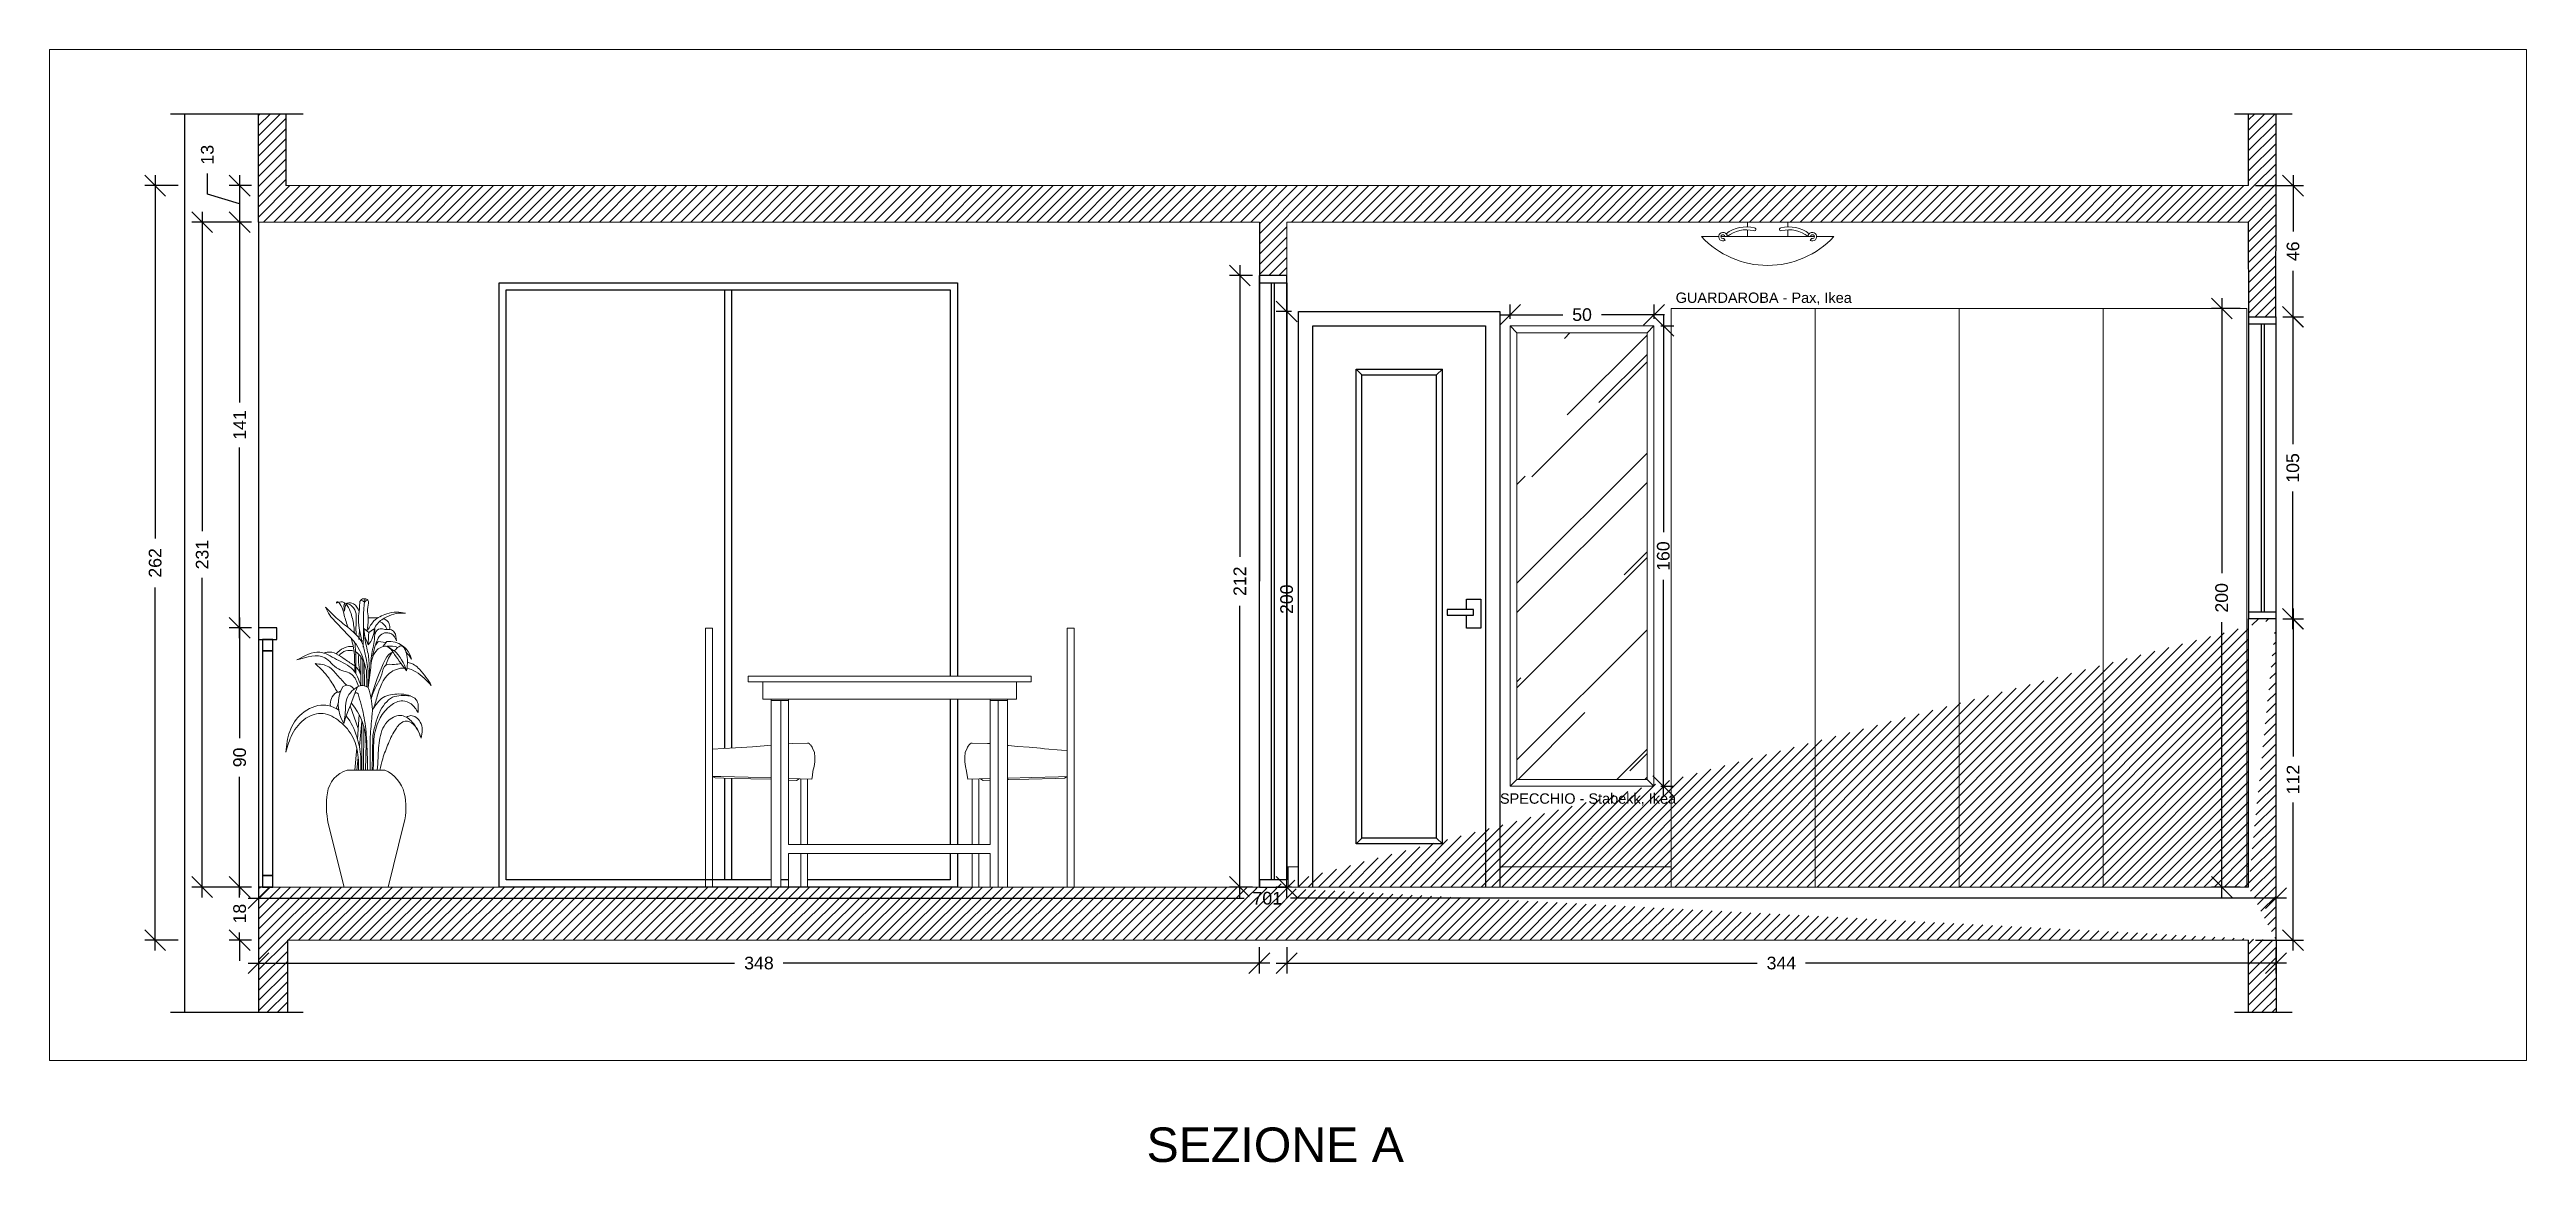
# Paper-space layout 'A' of a CAD drawing. Header units: inches. Extents: x 2 to 433, y 51 to 244.
# The model-space entities are those that its viewports show. They can reach past a viewport. Long polylines and large blocks are cut down to what shows.
import ezdxf

# ---------------------------------------------------------------- set-up
doc = ezdxf.new("R2010")
doc.units = ezdxf.units.IN
doc.header["$MEASUREMENT"] = 0
doc.layers.get('0').update_dxf_attribs({"color": 140})
doc.layers.get('Defpoints').update_dxf_attribs({"color": 6})
for name, color, linetype, lineweight in [('A-ANNO-DIMS', 3, 'Continuous', 18), ('A-ANNO-SYMB', 3, 'Continuous', 18), ('A-DETL-MBND', 140, 'Continuous', 18), ('A-DOOR-FULL', 2, 'Continuous', 25), ('A-FURN', 8, 'Continuous', 18), ('battiscopa e pavimento', 6, 'Continuous', 13)]:
    doc.layers.add(name, color=color, linetype=linetype, lineweight=lineweight)
doc.layers.add('FINESTRE', color=4, linetype='Continuous')
doc.layers.add('G-ANNO-NPLT', color=210, linetype='Continuous', plot=False)
doc.styles.add('ARIAL', font='Arial.ttf')
doc.styles.get("Standard").update_dxf_attribs({"font": 'Arial.ttf'})
doc.dimstyles.new('TICK_36', dxfattribs={"dimtxt": 2.2, "dimasz": 3.6, "dimexe": 1.8, "dimexo": 1.2, "dimgap": 1.8, "dimtad": 0, "dimdec": 0, "dimzin": 0, "dimdsep": 46, "dimtxsty": 'ARIAL', "dimblk": 'OBLIQUE', "dimblk1": 'OBLIQUE', "dimblk2": 'OBLIQUE', "dimcen": 1.8, "dimdle": 1.8, "dimclrd": 256, "dimclrt": 256, "dimadec": 0, "dimazin": 0, "dimtfac": 1, "dimtdec": 0, "dimtmove": 1, "dimatfit": 3, "dimldrblk": 'OPEN90', "dimfxl": 1, "dimtfill": 1, "dimtolj": 1, "dimtzin": 0, "dimarcsym": 0})

psp = doc.layouts.new('A')

# ---------------------------------------------------------------- texts
at = {"layer": 'A-ANNO-DIMS', "char_height": 1.8, "width": 188.7278, "attachment_point": 1}
for s, insert in [('GUARDAROBA - Pax, Ikea', (284.91, 201.9)), ('SPECCHIO - Stabekk, Ikea', (254.39, 114.88))]:
    psp.add_mtext(s, dxfattribs=dict(at, insert=insert))
at = {"layer": 'A-ANNO-DIMS', "insert": (193, 56.83), "char_height": 6, "attachment_point": 1}
psp.add_mtext_dynamic_manual_height_columns('SEZIONE A', width=216.6224, gutter_width=1, heights=[0], dxfattribs=at)

msp = doc.modelspace()

# ---------------------------------------------------------------- blocks, each defined once
blk = doc.blocks.new('_Oblique')
at = {"color": 0, "linetype": 'ByBlock', "lineweight": -2}
blk.add_line((-0.5, -0.5), (0.5, 0.5), dxfattribs=at)
blk = doc.blocks.new('*D138')
at = {"layer": 'A-ANNO-DIMS', "color": 0, "lineweight": -2, "transparency": 16777216}
for p, q in [((24.76, 220.47), (19, 220.47)), ((24.76, 89.36), (19, 89.36))]:
    blk.add_line(p, q, dxfattribs=at)
at = {"layer": 'A-ANNO-DIMS', "lineweight": -2, "transparency": 16777216}
for p, q in [((20.8, 222.27), (20.8, 159.17)), ((20.8, 87.56), (20.8, 150.67))]:
    blk.add_line(p, q, dxfattribs=at)
at = {"layer": 'Defpoints', "color": 0, "transparency": 16777216}
for p in [(25.96, 220.47), (20.8, 89.36), (25.96, 89.36)]:
    blk.add_point(p, dxfattribs=at)
at = {"layer": 'A-ANNO-DIMS', "lineweight": -2, "transparency": 16777216, "xscale": 3.6, "yscale": 3.6, "zscale": 3.6}
for p, rotation in [((20.8, 220.47), 90), ((20.8, 89.36), 270)]:
    blk.add_blockref('_Oblique', p, dxfattribs=dict(at, rotation=rotation))
at = {"layer": 'A-ANNO-DIMS', "transparency": 16777216, "insert": (20.8, 154.92), "char_height": 2.2, "attachment_point": 5, "rotation": 90, "style": 'ARIAL', "bg_fill": 3, "box_fill_scale": 1.25, "bg_fill_color": 256, "bg_fill_true_color": 13158600, "bg_fill_transparency": 0}
blk.add_mtext('\\A1;262', dxfattribs=at)
blk = doc.blocks.new('_Open90')
at = {"color": 0, "linetype": 'ByBlock', "lineweight": -2}
for p, q in [((0, 0), (-1, 0)), ((-0.5, 0.5), (0, 0)), ((0, 0), (-0.5, -0.5))]:
    blk.add_line(p, q, dxfattribs=at)
blk = doc.blocks.new('*D139')
at = {"layer": 'A-ANNO-DIMS', "color": 0, "lineweight": -2, "transparency": 16777216}
for p, q in [((37.55, 143.65), (33.67, 143.65)), ((37.55, 98.61), (33.67, 98.61))]:
    blk.add_line(p, q, dxfattribs=at)
at = {"layer": 'A-ANNO-DIMS', "lineweight": -2, "transparency": 16777216}
for p, q in [((35.47, 145.45), (35.47, 124.49)), ((35.47, 96.81), (35.47, 117.77))]:
    blk.add_line(p, q, dxfattribs=at)
at = {"layer": 'Defpoints', "color": 0, "transparency": 16777216}
for p in [(38.75, 143.65), (35.47, 98.61), (38.75, 98.61)]:
    blk.add_point(p, dxfattribs=at)
at = {"layer": 'A-ANNO-DIMS', "lineweight": -2, "transparency": 16777216, "xscale": 3.6, "yscale": 3.6, "zscale": 3.6}
for p, rotation in [((35.47, 143.65), 90), ((35.47, 98.61), 270)]:
    blk.add_blockref('_Oblique', p, dxfattribs=dict(at, rotation=rotation))
at = {"layer": 'A-ANNO-DIMS', "transparency": 16777216, "insert": (35.47, 121.13), "char_height": 2.2, "attachment_point": 5, "rotation": 90, "style": 'ARIAL', "bg_fill": 3, "box_fill_scale": 1.25, "bg_fill_color": 256, "bg_fill_true_color": 13158600, "bg_fill_transparency": 0}
blk.add_mtext('\\A1;90', dxfattribs=at)
blk = doc.blocks.new('*D140')
at = {"layer": 'A-ANNO-DIMS', "lineweight": -2, "transparency": 16777216}
for p, q in [((29.86, 218.98), (29.86, 222.58)), ((35.47, 222.27), (35.47, 212.31)), ((35.47, 217.29), (29.86, 218.98))]:
    blk.add_line(p, q, dxfattribs=at)
at = {"layer": 'A-ANNO-DIMS', "color": 0, "lineweight": -2, "transparency": 16777216}
for p, q in [((37.55, 220.47), (33.67, 220.47)), ((37.55, 214.11), (33.67, 214.11))]:
    blk.add_line(p, q, dxfattribs=at)
at = {"layer": 'Defpoints', "color": 0, "transparency": 16777216}
for p in [(38.75, 220.47), (35.47, 214.11), (38.75, 214.11)]:
    blk.add_point(p, dxfattribs=at)
at = {"layer": 'A-ANNO-DIMS', "lineweight": -2, "transparency": 16777216, "xscale": 3.6, "yscale": 3.6, "zscale": 3.6}
for p, rotation in [((35.47, 220.47), 90), ((35.47, 214.11), 270)]:
    blk.add_blockref('_Oblique', p, dxfattribs=dict(at, rotation=rotation))
at = {"layer": 'A-ANNO-DIMS', "transparency": 16777216, "insert": (29.86, 225.85), "char_height": 2.2, "attachment_point": 5, "rotation": 90, "style": 'ARIAL', "bg_fill": 3, "box_fill_scale": 1.25, "bg_fill_color": 256, "bg_fill_true_color": 13158600, "bg_fill_transparency": 0}
blk.add_mtext('\\A1;13', dxfattribs=at)
blk = doc.blocks.new('*D141')
at = {"layer": 'A-ANNO-DIMS', "lineweight": -2, "transparency": 16777216}
for p, q in [((35.47, 215.91), (35.47, 182.8)), ((35.47, 141.85), (35.47, 174.97))]:
    blk.add_line(p, q, dxfattribs=at)
at = {"layer": 'A-ANNO-DIMS', "color": 0, "lineweight": -2, "transparency": 16777216}
for p, q in [((37.55, 214.11), (33.67, 214.11)), ((37.55, 143.65), (33.67, 143.65))]:
    blk.add_line(p, q, dxfattribs=at)
at = {"layer": 'Defpoints', "color": 0, "transparency": 16777216}
for p in [(38.75, 214.11), (35.47, 143.65), (38.75, 143.65)]:
    blk.add_point(p, dxfattribs=at)
at = {"layer": 'A-ANNO-DIMS', "lineweight": -2, "transparency": 16777216, "xscale": 3.6, "yscale": 3.6, "zscale": 3.6}
for p, rotation in [((35.47, 214.11), 90), ((35.47, 143.65), 270)]:
    blk.add_blockref('_Oblique', p, dxfattribs=dict(at, rotation=rotation))
at = {"layer": 'A-ANNO-DIMS', "transparency": 16777216, "insert": (35.47, 178.88), "char_height": 2.2, "attachment_point": 5, "rotation": 90, "style": 'ARIAL', "bg_fill": 3, "box_fill_scale": 1.25, "bg_fill_color": 256, "bg_fill_true_color": 13158600, "bg_fill_transparency": 0}
blk.add_mtext('\\A1;141', dxfattribs=at)
blk = doc.blocks.new('*D142')
at = {"layer": 'A-ANNO-DIMS', "lineweight": -2, "transparency": 16777216}
for p, q in [((35.47, 98.61), (35.47, 102.21)), ((35.47, 98.61), (35.47, 97.26)), ((35.47, 89.36), (35.47, 90.72)), ((35.47, 89.36), (35.47, 85.76))]:
    blk.add_line(p, q, dxfattribs=at)
at = {"layer": 'A-ANNO-DIMS', "color": 0, "lineweight": -2, "transparency": 16777216}
for p, q in [((37.55, 98.61), (33.67, 98.61)), ((37.55, 89.36), (33.67, 89.36))]:
    blk.add_line(p, q, dxfattribs=at)
at = {"layer": 'Defpoints', "color": 0, "transparency": 16777216}
for p in [(38.75, 98.61), (35.47, 89.36), (38.75, 89.36)]:
    blk.add_point(p, dxfattribs=at)
at = {"layer": 'A-ANNO-DIMS', "lineweight": -2, "transparency": 16777216, "xscale": 3.6, "yscale": 3.6, "zscale": 3.6}
for p, rotation in [((35.47, 98.61), 270), ((35.47, 89.36), 90)]:
    blk.add_blockref('_Oblique', p, dxfattribs=dict(at, rotation=rotation))
at = {"layer": 'A-ANNO-DIMS', "transparency": 16777216, "insert": (35.47, 93.99), "char_height": 2.2, "attachment_point": 5, "rotation": 90, "style": 'ARIAL', "bg_fill": 3, "box_fill_scale": 1.25, "bg_fill_color": 256, "bg_fill_true_color": 13158600, "bg_fill_transparency": 0}
blk.add_mtext('\\A1;18', dxfattribs=at)
blk = doc.blocks.new('*D143')
at = {"layer": 'A-ANNO-DIMS', "color": 0, "lineweight": -2, "transparency": 16777216}
for p, q in [((38.75, 88.16), (38.75, 83.59)), ((212.59, 88.16), (212.59, 83.59))]:
    blk.add_line(p, q, dxfattribs=at)
at = {"layer": 'A-ANNO-DIMS', "lineweight": -2, "transparency": 16777216}
for p, q in [((36.95, 85.39), (121.45, 85.39)), ((214.39, 85.39), (129.89, 85.39))]:
    blk.add_line(p, q, dxfattribs=at)
at = {"layer": 'Defpoints', "color": 0, "transparency": 16777216}
for p in [(38.75, 89.36), (212.59, 89.36), (38.75, 85.39)]:
    blk.add_point(p, dxfattribs=at)
at = {"layer": 'A-ANNO-DIMS', "lineweight": -2, "transparency": 16777216, "xscale": 3.6, "yscale": 3.6, "zscale": 3.6, "rotation": 180}
blk.add_blockref('_Oblique', (38.75, 85.39), dxfattribs=at)
at = {"layer": 'A-ANNO-DIMS', "lineweight": -2, "transparency": 16777216, "xscale": 3.6, "yscale": 3.6, "zscale": 3.6}
blk.add_blockref('_Oblique', (212.59, 85.39), dxfattribs=at)
at = {"layer": 'A-ANNO-DIMS', "transparency": 16777216, "insert": (125.67, 85.39), "char_height": 2.2, "attachment_point": 5, "style": 'ARIAL', "bg_fill": 3, "box_fill_scale": 1.25, "bg_fill_color": 256, "bg_fill_true_color": 13158600, "bg_fill_transparency": 0}
blk.add_mtext('\\A1;348', dxfattribs=at)
blk = doc.blocks.new('*D144')
at = {"layer": 'A-ANNO-DIMS', "color": 0, "lineweight": -2, "transparency": 16777216}
for p, q in [((217.34, 88.17), (217.34, 83.59)), ((389.19, 88.17), (389.19, 83.59))]:
    blk.add_line(p, q, dxfattribs=at)
at = {"layer": 'A-ANNO-DIMS', "lineweight": -2, "transparency": 16777216}
for p, q in [((215.54, 85.39), (299.05, 85.39)), ((390.99, 85.39), (307.48, 85.39))]:
    blk.add_line(p, q, dxfattribs=at)
at = {"layer": 'Defpoints', "color": 0, "transparency": 16777216}
for p in [(217.34, 89.37), (389.19, 89.37), (389.19, 85.39)]:
    blk.add_point(p, dxfattribs=at)
at = {"layer": 'A-ANNO-DIMS', "lineweight": -2, "transparency": 16777216, "xscale": 3.6, "yscale": 3.6, "zscale": 3.6, "rotation": 180}
blk.add_blockref('_Oblique', (217.34, 85.39), dxfattribs=at)
at = {"layer": 'A-ANNO-DIMS', "lineweight": -2, "transparency": 16777216, "xscale": 3.6, "yscale": 3.6, "zscale": 3.6}
blk.add_blockref('_Oblique', (389.19, 85.39), dxfattribs=at)
at = {"layer": 'A-ANNO-DIMS', "transparency": 16777216, "insert": (303.27, 85.39), "char_height": 2.2, "attachment_point": 5, "style": 'ARIAL', "bg_fill": 3, "box_fill_scale": 1.25, "bg_fill_color": 256, "bg_fill_true_color": 13158600, "bg_fill_transparency": 0}
blk.add_mtext('\\A1;344', dxfattribs=at)
blk = doc.blocks.new('*D145')
at = {"layer": 'A-ANNO-DIMS', "lineweight": -2, "transparency": 16777216}
for p, q in [((28.97, 215.91), (28.97, 160.42)), ((28.97, 96.81), (28.97, 152.31))]:
    blk.add_line(p, q, dxfattribs=at)
at = {"layer": 'A-ANNO-DIMS', "color": 0, "lineweight": -2, "transparency": 16777216}
for p, q in [((37.55, 214.11), (27.17, 214.11)), ((37.55, 98.61), (27.17, 98.61))]:
    blk.add_line(p, q, dxfattribs=at)
at = {"layer": 'Defpoints', "color": 0, "transparency": 16777216}
for p in [(38.75, 214.11), (28.97, 98.61), (38.75, 98.61)]:
    blk.add_point(p, dxfattribs=at)
at = {"layer": 'A-ANNO-DIMS', "lineweight": -2, "transparency": 16777216, "xscale": 3.6, "yscale": 3.6, "zscale": 3.6}
for p, rotation in [((28.97, 214.11), 90), ((28.97, 98.61), 270)]:
    blk.add_blockref('_Oblique', p, dxfattribs=dict(at, rotation=rotation))
at = {"layer": 'A-ANNO-DIMS', "transparency": 16777216, "insert": (28.97, 156.36), "char_height": 2.2, "attachment_point": 5, "rotation": 90, "style": 'ARIAL', "bg_fill": 3, "box_fill_scale": 1.25, "bg_fill_color": 256, "bg_fill_true_color": 13158600, "bg_fill_transparency": 0}
blk.add_mtext('\\A1;231', dxfattribs=at)
blk = doc.blocks.new('*D146')
at = {"layer": 'A-ANNO-SYMB', "lineweight": -2, "transparency": 16777216}
for p, q in [((254.35, 198.05), (265.29, 198.05)), ((282.95, 198.05), (272.01, 198.05))]:
    blk.add_line(p, q, dxfattribs=at)
at = {"layer": 'A-ANNO-SYMB', "color": 0, "lineweight": -2, "transparency": 16777216}
for p, q in [((256.15, 197.31), (256.15, 199.85)), ((281.15, 197.31), (281.15, 199.85))]:
    blk.add_line(p, q, dxfattribs=at)
at = {"layer": 'Defpoints', "color": 0, "transparency": 16777216}
for p in [(281.15, 198.05), (256.15, 196.11), (281.15, 196.11)]:
    blk.add_point(p, dxfattribs=at)
at = {"layer": 'A-ANNO-SYMB', "lineweight": -2, "transparency": 16777216, "xscale": 3.6, "yscale": 3.6, "zscale": 3.6, "rotation": 180}
blk.add_blockref('_Oblique', (256.15, 198.05), dxfattribs=at)
at = {"layer": 'A-ANNO-SYMB', "lineweight": -2, "transparency": 16777216, "xscale": 3.6, "yscale": 3.6, "zscale": 3.6}
blk.add_blockref('_Oblique', (281.15, 198.05), dxfattribs=at)
at = {"layer": 'A-ANNO-SYMB', "transparency": 16777216, "insert": (268.65, 198.05), "char_height": 2.2, "attachment_point": 5, "style": 'ARIAL', "bg_fill": 3, "box_fill_scale": 1.25, "bg_fill_color": 256, "bg_fill_true_color": 13158600, "bg_fill_transparency": 0}
blk.add_mtext('\\A1;50', dxfattribs=at)
blk = doc.blocks.new('*D147')
at = {"layer": 'A-ANNO-SYMB', "color": 0, "lineweight": -2, "transparency": 16777216}
for p, q in [((282.35, 196.11), (284.57, 196.11)), ((282.35, 116.11), (284.57, 116.11))]:
    blk.add_line(p, q, dxfattribs=at)
at = {"layer": 'A-ANNO-SYMB', "lineweight": -2, "transparency": 16777216}
for p, q in [((282.77, 197.91), (282.77, 160.24)), ((282.77, 114.31), (282.77, 151.99))]:
    blk.add_line(p, q, dxfattribs=at)
at = {"layer": 'Defpoints', "color": 0, "transparency": 16777216}
for p in [(281.15, 196.11), (281.15, 116.11), (282.77, 116.11)]:
    blk.add_point(p, dxfattribs=at)
at = {"layer": 'A-ANNO-SYMB', "lineweight": -2, "transparency": 16777216, "xscale": 3.6, "yscale": 3.6, "zscale": 3.6}
for p, rotation in [((282.77, 196.11), 90), ((282.77, 116.11), 270)]:
    blk.add_blockref('_Oblique', p, dxfattribs=dict(at, rotation=rotation))
at = {"layer": 'A-ANNO-SYMB', "transparency": 16777216, "insert": (282.77, 156.11), "char_height": 2.2, "attachment_point": 5, "rotation": 90, "style": 'ARIAL', "bg_fill": 3, "box_fill_scale": 1.25, "bg_fill_color": 256, "bg_fill_true_color": 13158600, "bg_fill_transparency": 0}
blk.add_mtext('\\A1;160', dxfattribs=at)
blk = doc.blocks.new('*D148')
at = {"layer": 'A-ANNO-SYMB', "color": 0, "lineweight": -2, "transparency": 16777216}
for p, q in [((218.19, 198.61), (215.54, 198.61)), ((218.19, 98.61), (215.54, 98.61))]:
    blk.add_line(p, q, dxfattribs=at)
at = {"layer": 'A-ANNO-SYMB', "lineweight": -2, "transparency": 16777216}
for p, q in [((217.34, 200.41), (217.34, 152.88)), ((217.34, 96.81), (217.34, 144.35))]:
    blk.add_line(p, q, dxfattribs=at)
at = {"layer": 'Defpoints', "color": 0, "transparency": 16777216}
for p in [(219.39, 198.61), (217.34, 98.61), (219.39, 98.61)]:
    blk.add_point(p, dxfattribs=at)
at = {"layer": 'A-ANNO-SYMB', "lineweight": -2, "transparency": 16777216, "xscale": 3.6, "yscale": 3.6, "zscale": 3.6}
for p, rotation in [((217.34, 198.61), 90), ((217.34, 98.61), 270)]:
    blk.add_blockref('_Oblique', p, dxfattribs=dict(at, rotation=rotation))
at = {"layer": 'A-ANNO-SYMB', "transparency": 16777216, "insert": (217.34, 148.61), "char_height": 2.2, "attachment_point": 5, "rotation": 90, "style": 'ARIAL', "bg_fill": 3, "box_fill_scale": 1.25, "bg_fill_color": 256, "bg_fill_true_color": 13158600, "bg_fill_transparency": 0}
blk.add_mtext('\\A1;200', dxfattribs=at)
blk = doc.blocks.new('*D149')
at = {"layer": 'A-ANNO-SYMB', "lineweight": -2, "transparency": 16777216}
for p, q in [((392.12, 199.46), (392.12, 175.56)), ((392.12, 143.4), (392.12, 167.31))]:
    blk.add_line(p, q, dxfattribs=at)
at = {"layer": 'A-ANNO-SYMB', "color": 0, "lineweight": -2, "transparency": 16777216}
for p, q in [((390.39, 197.66), (393.92, 197.66)), ((390.39, 145.2), (393.92, 145.2))]:
    blk.add_line(p, q, dxfattribs=at)
at = {"layer": 'Defpoints', "color": 0, "transparency": 16777216}
for p in [(389.19, 197.66), (389.19, 145.2), (392.12, 145.2)]:
    blk.add_point(p, dxfattribs=at)
at = {"layer": 'A-ANNO-SYMB', "lineweight": -2, "transparency": 16777216, "xscale": 3.6, "yscale": 3.6, "zscale": 3.6}
for p, rotation in [((392.12, 197.66), 90), ((392.12, 145.2), 270)]:
    blk.add_blockref('_Oblique', p, dxfattribs=dict(at, rotation=rotation))
at = {"layer": 'A-ANNO-SYMB', "transparency": 16777216, "insert": (392.12, 171.43), "char_height": 2.2, "attachment_point": 5, "rotation": 90, "style": 'ARIAL', "bg_fill": 3, "box_fill_scale": 1.25, "bg_fill_color": 256, "bg_fill_true_color": 13158600, "bg_fill_transparency": 0}
blk.add_mtext('\\A1;105', dxfattribs=at)
blk = doc.blocks.new('*D150')
at = {"layer": 'A-ANNO-SYMB', "color": 0, "lineweight": -2, "transparency": 16777216}
for p, q in [((382.95, 199.11), (377.96, 199.11)), ((382.95, 98.61), (377.96, 98.61))]:
    blk.add_line(p, q, dxfattribs=at)
at = {"layer": 'A-ANNO-SYMB', "lineweight": -2, "transparency": 16777216}
for p, q in [((379.76, 200.91), (379.76, 153.13)), ((379.76, 96.81), (379.76, 144.6))]:
    blk.add_line(p, q, dxfattribs=at)
at = {"layer": 'Defpoints', "color": 0, "transparency": 16777216}
for p in [(384.15, 199.11), (379.76, 98.61), (384.15, 98.61)]:
    blk.add_point(p, dxfattribs=at)
at = {"layer": 'A-ANNO-SYMB', "lineweight": -2, "transparency": 16777216, "xscale": 3.6, "yscale": 3.6, "zscale": 3.6}
for p, rotation in [((379.76, 199.11), 90), ((379.76, 98.61), 270)]:
    blk.add_blockref('_Oblique', p, dxfattribs=dict(at, rotation=rotation))
at = {"layer": 'A-ANNO-SYMB', "transparency": 16777216, "insert": (379.76, 148.86), "char_height": 2.2, "attachment_point": 5, "rotation": 90, "style": 'ARIAL', "bg_fill": 3, "box_fill_scale": 1.25, "bg_fill_color": 256, "bg_fill_true_color": 13158600, "bg_fill_transparency": 0}
blk.add_mtext('\\A1;200', dxfattribs=at)
blk = doc.blocks.new('*D151')
at = {"layer": 'A-ANNO-SYMB', "color": 0, "lineweight": -2, "transparency": 16777216}
for p, q in [((385.64, 220.47), (393.95, 220.47)), ((390.39, 197.66), (393.95, 197.66))]:
    blk.add_line(p, q, dxfattribs=at)
at = {"layer": 'A-ANNO-SYMB', "lineweight": -2, "transparency": 16777216}
for p, q in [((392.15, 222.27), (392.15, 212.49)), ((392.15, 195.86), (392.15, 205.65))]:
    blk.add_line(p, q, dxfattribs=at)
at = {"layer": 'Defpoints', "color": 0, "transparency": 16777216}
for p in [(384.44, 220.47), (389.19, 197.66), (392.15, 197.66)]:
    blk.add_point(p, dxfattribs=at)
at = {"layer": 'A-ANNO-SYMB', "lineweight": -2, "transparency": 16777216, "xscale": 3.6, "yscale": 3.6, "zscale": 3.6}
for p, rotation in [((392.15, 220.47), 90), ((392.15, 197.66), 270)]:
    blk.add_blockref('_Oblique', p, dxfattribs=dict(at, rotation=rotation))
at = {"layer": 'A-ANNO-SYMB', "transparency": 16777216, "insert": (392.15, 209.07), "char_height": 2.2, "attachment_point": 5, "rotation": 90, "style": 'ARIAL', "bg_fill": 3, "box_fill_scale": 1.25, "bg_fill_color": 256, "bg_fill_true_color": 13158600, "bg_fill_transparency": 0}
blk.add_mtext('\\A1;46', dxfattribs=at)
blk = doc.blocks.new('*D152')
at = {"layer": 'A-ANNO-SYMB', "lineweight": -2, "transparency": 16777216}
for p, q in [((392.15, 147), (392.15, 121.27)), ((392.15, 87.57), (392.15, 113.29))]:
    blk.add_line(p, q, dxfattribs=at)
at = {"layer": 'A-ANNO-SYMB', "color": 0, "lineweight": -2, "transparency": 16777216}
for p, q in [((390.39, 145.2), (393.95, 145.2)), ((385.64, 89.37), (393.95, 89.37))]:
    blk.add_line(p, q, dxfattribs=at)
at = {"layer": 'Defpoints', "color": 0, "transparency": 16777216}
for p in [(389.19, 145.2), (384.44, 89.37), (392.15, 89.37)]:
    blk.add_point(p, dxfattribs=at)
at = {"layer": 'A-ANNO-SYMB', "lineweight": -2, "transparency": 16777216, "xscale": 3.6, "yscale": 3.6, "zscale": 3.6}
for p, rotation in [((392.15, 145.2), 90), ((392.15, 89.37), 270)]:
    blk.add_blockref('_Oblique', p, dxfattribs=dict(at, rotation=rotation))
at = {"layer": 'A-ANNO-SYMB', "transparency": 16777216, "insert": (392.15, 117.28), "char_height": 2.2, "attachment_point": 5, "rotation": 90, "style": 'ARIAL', "bg_fill": 3, "box_fill_scale": 1.25, "bg_fill_color": 256, "bg_fill_true_color": 13158600, "bg_fill_transparency": 0}
blk.add_mtext('\\A1;112', dxfattribs=at)
blk = doc.blocks.new('*D153')
at = {"layer": 'A-ANNO-SYMB', "lineweight": -2, "transparency": 16777216}
for p, q in [((209.21, 206.66), (209.21, 155.99)), ((209.21, 96.81), (209.21, 147.49))]:
    blk.add_line(p, q, dxfattribs=at)
at = {"layer": 'A-ANNO-SYMB', "color": 0, "lineweight": -2, "transparency": 16777216}
for p, q in [((211.39, 204.86), (207.41, 204.86)), ((211.39, 98.61), (207.41, 98.61))]:
    blk.add_line(p, q, dxfattribs=at)
at = {"layer": 'Defpoints', "color": 0, "transparency": 16777216}
for p in [(212.59, 204.86), (209.21, 98.61), (212.59, 98.61)]:
    blk.add_point(p, dxfattribs=at)
at = {"layer": 'A-ANNO-SYMB', "lineweight": -2, "transparency": 16777216, "xscale": 3.6, "yscale": 3.6, "zscale": 3.6}
for p, rotation in [((209.21, 204.86), 90), ((209.21, 98.61), 270)]:
    blk.add_blockref('_Oblique', p, dxfattribs=dict(at, rotation=rotation))
at = {"layer": 'A-ANNO-SYMB', "transparency": 16777216, "insert": (209.21, 151.74), "char_height": 2.2, "attachment_point": 5, "rotation": 90, "style": 'ARIAL', "bg_fill": 3, "box_fill_scale": 1.25, "bg_fill_color": 256, "bg_fill_true_color": 13158600, "bg_fill_transparency": 0}
blk.add_mtext('\\A1;212', dxfattribs=at)
blk = doc.blocks.new('*D154')
at = {"layer": 'A-ANNO-DIMS', "lineweight": -2, "transparency": 16777216}
for p, q in [((36.95, 96.65), (209.95, 96.65)), ((390.99, 96.65), (217.99, 96.65))]:
    blk.add_line(p, q, dxfattribs=at)
at = {"layer": 'A-ANNO-DIMS', "color": 0, "lineweight": -2, "transparency": 16777216}
for p, q in [((38.75, 97.41), (38.75, 94.85)), ((389.19, 97.41), (389.19, 94.85))]:
    blk.add_line(p, q, dxfattribs=at)
at = {"layer": 'Defpoints', "color": 0, "transparency": 16777216}
for p in [(38.75, 98.61), (389.19, 98.61), (389.19, 96.65)]:
    blk.add_point(p, dxfattribs=at)
at = {"layer": 'A-ANNO-DIMS', "lineweight": -2, "transparency": 16777216, "xscale": 3.6, "yscale": 3.6, "zscale": 3.6, "rotation": 180}
blk.add_blockref('_Oblique', (38.75, 96.65), dxfattribs=at)
at = {"layer": 'A-ANNO-DIMS', "lineweight": -2, "transparency": 16777216, "xscale": 3.6, "yscale": 3.6, "zscale": 3.6}
blk.add_blockref('_Oblique', (389.19, 96.65), dxfattribs=at)
at = {"layer": 'A-ANNO-DIMS', "transparency": 16777216, "insert": (213.97, 96.65), "char_height": 2.2, "attachment_point": 5, "style": 'ARIAL', "bg_fill": 3, "box_fill_scale": 1.25, "bg_fill_color": 256, "bg_fill_true_color": 13158600, "bg_fill_transparency": 0}
blk.add_mtext('\\A1;701', dxfattribs=at)

# ---------------------------------------------------------------- hatches: boundary and pattern name
h = msp.add_hatch()
h.set_pattern_fill('ANSI31', color=1, scale=20)
h.paths.add_polyline_path([(376.8, 1881.08), (367.31, 1881.08), (367.3, 1856.08), (376.8, 1856.08)])
h = msp.add_hatch()
h.set_pattern_fill('ANSI31', color=1, scale=20)
h.paths.add_polyline_path([(1068.2, 1881.04), (1058.69, 1881.08), (1058.69, 1856.08), (1068.2, 1856.08)])
h = msp.add_hatch()
h.set_pattern_fill('ANSI31', color=1, scale=20)
edge = h.paths.add_edge_path()
edge.add_line((372.23, 1612.36), (718.33, 1612.36))
edge.add_line((372.23, 1612.36), (367.3, 1612.36))
edge.add_line((367.3, 1612.36), (367.3, 1593.86))
edge.add_line((367.3, 1593.87), (1068.2, 1593.87))
edge.add_line((715, 1612.36), (1058.6, 1612.36))
edge.add_line((1068.2, 1593.87), (1068.2, 1705.53))
edge.add_line((1058.6, 1612.36), (1058.69, 1705.53))
edge.add_line((1058.69, 1705.53), (1068.19, 1705.53))
h = msp.add_hatch()
h.set_pattern_fill('ANSI31', color=1, scale=20)
h.paths.add_polyline_path([(377.31, 1593.87), (367.3, 1593.87), (367.3, 1593.86), (367.3, 1568.86), (377.31, 1568.86)])
h = msp.add_hatch()
h.set_pattern_fill('ANSI31', color=1, scale=20)
h.paths.add_polyline_path([(1068.2, 1593.87), (1058.69, 1593.87), (1058.69, 1568.86), (1068.2, 1568.86)])
at = {"layer": 'A-ANNO-DIMS'}
h = msp.add_hatch(dxfattribs=at)
h.set_pattern_fill('ANSI31', color=1, scale=20)
h.paths.add_polyline_path([(1068.19, 1856.08), (715, 1856.08), (367.3, 1856.08), (367.3, 1843.36), (715, 1843.36), (715, 1824.86), (724.5, 1824.86), (724.5, 1843.36), (1058.69, 1843.36), (1058.69, 1824.86), (1058.69, 1810.46), (1068.19, 1810.46), (1068.19, 1824.86)])
h = msp.add_hatch(dxfattribs=at)
h.set_pattern_fill('ANSI31', color=1, scale=20)
edge = h.paths.add_edge_path()
edge.add_line((367.3, 1593.86), (1068.2, 1593.86))
edge.add_line((715, 1593.87), (1068.2, 1593.87))
at = {"layer": 'battiscopa e pavimento'}
h = msp.add_hatch(dxfattribs=at)
h.set_pattern_fill('AR-RROOF', color=256, scale=1.424819, angle=45, style=0)
h.set_pattern_definition([(45, (-744951.09, -295037.378), (30.7085711, 81.889523), [542.855972, -72.380796, 180.95199, -36.190398]), (45, (-744929.85, -294990.547), (-59.625809, 8.444857), [108.571194, -11.942831, 217.142389, -27.142799]), (45, (-744960.046, -295002.83), (115.9248561, 150.2160939), [289.523185, -50.6665574, 144.761593, -36.190398])])
h.paths.add_polyline_path([(804.5, 1804.96), (849.7, 1804.96), (849.7, 1649.76), (804.5, 1649.76)])

# ---------------------------------------------------------------- linework, layer by layer
for p, q in [((367.31, 1843.36), (367.31, 1881.08)), ((376.8, 1881.08), (376.8, 1856.08)), ((1058.69, 1856.08), (1058.69, 1881.08)), ((1068.2, 1856.04), (1068.2, 1881.04)), ((1068.19, 1810.46), (1068.2, 1856.08)), ((715, 1843.36), (715, 1824.86)), ((1058.7, 1810.46), (1058.69, 1843.36)), ((1058.6, 1612.36), (1058.69, 1705.53)), ((1068.2, 1593.87), (1068.2, 1705.53)), ((372.23, 1612.36), (367.3, 1612.36)), ((367.31, 1612.36), (367.31, 1568.86)), ((377.31, 1593.86), (377.31, 1568.86)), ((1058.69, 1568.86), (1058.69, 1593.86)), ((1068.2, 1593.87), (1068.2, 1568.86))]:
    msp.add_line(p, q)
at = {"color": 120}
msp.add_line((367.31, 1843.36), (367.31, 1612.36), dxfattribs=at)
msp.add_lwpolyline([(341.73, 1568.86), (341.73, 1881.08)], dxfattribs=at)
at = {"layer": 'A-DETL-MBND'}
for p, q in [((376.8, 1856.08), (715, 1856.08)), ((1058.69, 1856.08), (715, 1856.08)), ((367.3, 1843.36), (715, 1843.36)), ((1058.69, 1843.36), (724.5, 1843.36)), ((724.5, 1824.86), (724.5, 1843.36)), ((715, 1612.36), (1058.6, 1612.36)), ((377.31, 1593.87), (1058.69, 1593.87))]:
    msp.add_line(p, q, dxfattribs=at)
msp.add_lwpolyline([(372.23, 1612.36), (718.33, 1612.36)], dxfattribs=at)
at = {"layer": 'A-DOOR-FULL'}
for p, q in [((733.59, 1612.36), (733.59, 1807.36)), ((733.59, 1807.36), (793.59, 1807.36)), ((793.59, 1807.36), (793.59, 1612.36)), ((750.59, 1790.36), (748.59, 1792.36)), ((748.59, 1627.36), (748.59, 1792.36)), ((748.59, 1792.36), (778.59, 1792.36)), ((750.59, 1629.36), (750.59, 1790.36)), ((750.59, 1790.36), (776.59, 1790.36)), ((776.59, 1790.36), (778.59, 1792.36)), ((776.59, 1629.36), (776.59, 1790.36)), ((778.59, 1627.36), (778.59, 1792.36)), ((750.59, 1629.36), (748.59, 1627.36)), ((778.59, 1627.36), (748.59, 1627.36)), ((776.59, 1629.36), (750.59, 1629.36)), ((776.59, 1629.36), (778.59, 1627.36))]:
    msp.add_line(p, q, dxfattribs=at)
for points in [[(728.59, 1612.36), (728.59, 1812.36), (798.59, 1812.36)], [(798.59, 1812.36), (798.59, 1612.36)], [(786.94, 1708.79), (786.94, 1712.36), (791.94, 1712.36), (791.94, 1702.36), (786.94, 1702.36), (786.94, 1706.79)]]:
    msp.add_lwpolyline(points, dxfattribs=at)
for points in [[(780.25, 1706.79), (789.45, 1706.79), (789.45, 1708.79), (780.25, 1708.79)], [(373.66, 1702.43), (367.3, 1702.43), (367.3, 1698.43), (373.66, 1698.43)], [(372.23, 1698.43), (368.74, 1698.43), (368.74, 1694.43), (372.23, 1694.43)], [(372.23, 1694.43), (368.74, 1694.43), (368.74, 1616.36), (372.23, 1616.36)], [(372.23, 1616.36), (368.74, 1616.36), (368.74, 1612.36), (372.23, 1612.36)]]:
    msp.add_lwpolyline(points, close=True, dxfattribs=at)
at = {"layer": 'A-FURN'}
for p, q in [((884.6, 1841.73), (884.6, 1843.36)), ((898.6, 1843.36), (884.6, 1843.36)), ((898.6, 1841.73), (898.6, 1843.36)), ((874.57, 1838.36), (868.6, 1838.36)), ((907.82, 1838.36), (875.37, 1838.36)), ((884.6, 1838.36), (884.6, 1840.73)), ((898.6, 1838.36), (898.6, 1840.73)), ((914.6, 1838.36), (908.62, 1838.36)), ((804.5, 1804.96), (802.1, 1807.36)), ((849.7, 1804.96), (852.1, 1807.36)), ((908.11, 1813.36), (908.11, 1612.36)), ((958.11, 1813.36), (958.11, 1612.36)), ((1008.11, 1813.36), (1008.11, 1612.36)), ((402.42, 1701.53), (402.19, 1698.39)), ((403.9, 1702.16), (404.26, 1699.45)), ((403.9, 1702.16), (405.66, 1700.79)), ((404.26, 1699.45), (405.43, 1696.47)), ((407.27, 1701.94), (405.66, 1700.79)), ((407.27, 1701.94), (407.7, 1702.16)), ((408.82, 1697.71), (408.08, 1696.55)), ((411.55, 1697.35), (408.82, 1697.71)), ((410.65, 1696.04), (411.84, 1697.71)), ((522.62, 1612.36), (522.62, 1702.36, 100)), ((522.62, 1702.36, 100), (524.98, 1702.36, 100)), ((524.98, 1702.36, 100), (524.98, 1612.36)), ((648.25, 1702.36), (648.25, 1612.36)), ((650.61, 1702.36), (648.25, 1702.36)), ((650.61, 1612.36), (650.61, 1702.36)), ((401.15, 1693.07), (400.64, 1693.13)), ((400.64, 1693.13), (400.74, 1687.1)), ((401.15, 1686.44), (401.15, 1693.07)), ((402.84, 1692.25), (402.84, 1682.3)), ((403.5, 1692.04), (403.5, 1682.39)), ((404.02, 1690.37), (404.09, 1682.32)), ((404.8, 1687.56), (404.89, 1682.02)), ((405.39, 1681.69), (405.39, 1687.5)), ((405.84, 1687.68), (405.84, 1685.24)), ((401.97, 1667.44), (399.09, 1675.28)), ((401.73, 1663.71), (402.27, 1672.3)), ((403.18, 1669.84), (402.33, 1661.33)), ((403.15, 1652.96), (403.15, 1669.96)), ((624.25, 1677.22), (627.53, 1677.22)), ((627.53, 1677.22), (627.53, 1677.59)), ((403.84, 1668.2), (403.76, 1652.96)), ((404.43, 1652.96), (404.64, 1662.44)), ((406.98, 1665.03), (406.77, 1652.96)), ((411.22, 1652.96), (398.11, 1652.96)), ((401.41, 1660.68), (400.76, 1652.96)), ((401.93, 1657.42), (401.48, 1652.96)), ((804.5, 1649.76), (802.1, 1647.36)), ((849.7, 1649.76), (852.1, 1647.36)), ((391.53, 1634.4), (397.03, 1612.36)), ((412.32, 1612.36), (417.83, 1634.4)), ((555.66, 1624.01, -100), (555.66, 1612.36, -100)), ((558.02, 1612.36, -100), (558.02, 1624.01, -100)), ((615.21, 1612.36), (615.21, 1624.01)), ((617.57, 1624.01), (617.57, 1612.36))]:
    msp.add_line(p, q, dxfattribs=at)
at = {"layer": 'A-FURN', "lineweight": 0}
for p, q in [((538.66, 1685.64), (537.39, 1685.64)), ((537.39, 1685.64), (537.39, 1683.62)), ((538.66, 1683.62), (537.39, 1683.62)), ((537.39, 1683.62), (538.66, 1683.62)), ((538.66, 1685.64), (542.5, 1685.64)), ((542.5, 1683.62), (538.66, 1683.62)), ((542.5, 1683.62), (538.66, 1683.62)), ((538.66, 1683.62), (542.5, 1683.62)), ((542.5, 1685.64), (548.53, 1685.64)), ((548.53, 1683.62), (542.5, 1683.62)), ((542.5, 1677.59), (542.5, 1683.62)), ((548.53, 1683.62), (542.5, 1683.62)), ((546.51, 1685.64), (554.37, 1685.64)), ((554.37, 1683.62), (546.51, 1683.62)), ((554.37, 1683.62), (546.51, 1683.62)), ((554.37, 1685.64), (563.87, 1685.64)), ((563.87, 1683.62), (554.37, 1683.62)), ((563.87, 1685.64), (574.64, 1685.64)), ((574.64, 1683.62), (563.87, 1683.62)), ((574.64, 1685.64), (586.15, 1685.64)), ((586.15, 1683.62), (574.64, 1683.62)), ((586.15, 1685.64), (593.09, 1685.64)), ((593.09, 1683.62), (586.15, 1683.62)), ((593.09, 1683.62), (586.15, 1683.62)), ((593.09, 1685.64), (604.79, 1685.64)), ((604.79, 1683.62), (593.09, 1683.62)), ((604.79, 1685.64), (615.38, 1685.64)), ((615.38, 1683.62), (604.79, 1683.62)), ((615.38, 1685.64), (624.89, 1685.64)), ((624.89, 1683.62), (615.38, 1683.62)), ((624.43, 1685.64), (630.46, 1685.64)), ((630.46, 1683.62), (624.43, 1683.62)), ((624.89, 1685.64), (632.74, 1685.64)), ((632.74, 1683.62), (624.89, 1683.62)), ((630.46, 1685.64), (634.29, 1685.64)), ((634.29, 1683.62), (630.46, 1683.62)), ((630.64, 1677.59), (630.64, 1683.62)), ((630.64, 1683.62), (630.64, 1677.59)), ((634.29, 1685.64), (635.76, 1685.64)), ((635.76, 1683.62), (634.29, 1683.62)), ((635.76, 1685.64), (635.76, 1683.62)), ((542.5, 1677.59), (543.6, 1677.59)), ((542.5, 1677.59), (630.64, 1677.59)), ((545.43, 1677.59), (545.43, 1677.22)), ((545.43, 1627.12), (545.43, 1677.22)), ((545.43, 1677.22), (548.71, 1677.22)), ((551.46, 1677.22), (548.71, 1677.22)), ((548.71, 1677.22), (548.71, 1627.12)), ((551.46, 1677.22), (551.46, 1677.59)), ((551.46, 1627.12), (551.46, 1677.22)), ((621.51, 1677.22), (621.51, 1677.59)), ((621.51, 1677.59), (621.51, 1677.22)), ((621.51, 1627.12), (621.51, 1677.22)), ((621.51, 1677.22), (624.25, 1677.22)), ((624.25, 1677.22), (624.25, 1627.12)), ((627.53, 1627.12), (627.53, 1677.22)), ((545.43, 1627.12), (545.43, 1624.01)), ((548.71, 1627.12), (548.71, 1624.01)), ((624.25, 1624.01), (624.25, 1627.12)), ((627.53, 1612.36), (627.53, 1627.12)), ((545.43, 1624.01), (545.43, 1612.36)), ((548.71, 1624.01), (548.71, 1612.36)), ((551.46, 1612.36), (551.46, 1624.01)), ((621.51, 1612.36), (621.51, 1624.01)), ((624.25, 1612.36), (624.25, 1624.01)), ((624.93, 1612.36), (624.93, 1612.36)), ((624.93, 1612.36), (624.93, 1612.36))]:
    msp.add_line(p, q, dxfattribs=at)
at = {"layer": 'A-FURN'}
for points in [[(802.1, 1647.36), (802.1, 1807.36), (852.1, 1807.36), (852.1, 1647.36)], [(1058.11, 1612.36), (1058.11, 1813.36), (858.11, 1813.36), (858.11, 1612.36)], [(804.5, 1649.76), (804.5, 1804.96), (849.7, 1804.96), (849.7, 1649.76)]]:
    msp.add_lwpolyline(points, close=True, dxfattribs=at)
at = {"layer": 'A-FURN', "lineweight": 0}
for points in [[(545.43, 1661.64), (544.26, 1661.56), (540.28, 1661.19), (538.95, 1661.06), (533, 1660.69), (524.95, 1660.28)], [(551.46, 1650.03), (559.5, 1649.83), (559.71, 1651.11), (559.93, 1652.56), (560.34, 1654.2), (560.56, 1655.84), (560.6, 1657.49), (560.46, 1659.14), (559.76, 1660.62), (559.59, 1660.98), (559.42, 1661.36), (559.06, 1661.73), (558.88, 1661.92), (558.71, 1662.11), (558.35, 1662.3), (557.97, 1662.31), (552.7, 1662.29), (551.46, 1662.17)], [(621.51, 1650.02), (613.73, 1649.83), (613.52, 1651.11), (613.3, 1652.56), (612.9, 1654.2), (612.67, 1655.84), (612.63, 1657.49), (612.77, 1659.14), (613.47, 1660.62), (613.64, 1660.98), (613.82, 1661.36), (614.17, 1661.73), (614.35, 1661.92), (614.53, 1662.11), (614.89, 1662.3), (615.26, 1662.31), (620.53, 1662.29), (621.51, 1662.19)], [(627.53, 1661.58), (627.8, 1661.56)], [(627.8, 1661.56), (630.94, 1661.24), (635.01, 1660.95), (638.98, 1660.58), (640.31, 1660.43), (646.24, 1659.86), (648.25, 1659.72)], [(555.12, 1649.94), (554.19, 1649.41), (554.19, 1649.41), (551.46, 1649.49)], [(618.12, 1649.94), (619.04, 1649.41), (619.04, 1649.41), (621.51, 1649.48)], [(627.8, 1650.18), (627.53, 1650.17)], [(627.53, 1649.66), (627.79, 1649.67)], [(621.51, 1627.12), (590.9, 1627.12), (583.42, 1627.12), (583.42, 1627.12), (551.46, 1627.12)], [(551.46, 1624.01), (590.9, 1624.01), (621.51, 1624.01)]]:
    msp.add_lwpolyline(points, dxfattribs=at)
for points in [[(545.43, 1649.84, 50.66), (538.3, 1649.95, 142.17), (528.9, 1650.21, 242.17), (525.89, 1650.29, 274.14), (525.89, 1650.29, 274.14), (524.96, 1650.82, 274.14), (527.97, 1650.74, 242.17), (537.37, 1650.48, 142.17), (545.43, 1650.35, 46.75)], [(627.8, 1649.67, 0), (634.92, 1649.84, 0), (644.32, 1650.1, 100), (647.33, 1650.18, 131.97), (647.33, 1650.18, 131.97), (648.25, 1650.71, 131.97), (645.25, 1650.63, 100), (635.85, 1650.37, 0), (627.8, 1650.18, 0)]]:
    msp.add_polyline3d(points, dxfattribs=at)
at = {"layer": 'A-FURN'}
for points in [[(555.66, 1649.93, 0), (555.66, 1627.12, -100)], [(558.02, 1627.12, -100), (558.02, 1649.87, 0)], [(615.21, 1627.12, 0), (615.21, 1649.87, 0)], [(617.57, 1649.93, 0), (617.57, 1627.12, 0)]]:
    msp.add_polyline3d(points, dxfattribs=at)
for centre, radius, start, end in [((884.25, 1829.84), 11.9, 76.7103, 126.60279), ((898.94, 1829.84), 11.9, 53.39721, 103.2897), ((891.6, 1859.81), 31.45, 223.00287, 316.99713), ((876.07, 1838.36), 1.5, 0, 300.80933), ((876.07, 1838.36), 0.7, 0, 300.80933), ((899.07, 1851.2), 26.34, 210.7004, 212.44081), ((884.26, 1830.17), 10.58, 76.32205, 129.24178), ((886.99, 1840.91), 0.514, 243.4206, 90), ((896.2, 1840.91), 0.514, 90, 296.5794), ((898.93, 1830.17), 10.58, 50.75822, 103.67795), ((907.12, 1838.36), 1.5, 239.19067, 180), ((884.12, 1851.2), 26.34, 327.55919, 329.2996), ((907.12, 1838.36), 0.7, 239.19067, 180)]:
    msp.add_arc(centre, radius, start, end, dxfattribs=at)
for centre, major_axis, start_param, end_param in [((402.36, 1709.82), (1.61, 1.61), 6.203441, 6.871665), ((405.82, 1709.82), (-1.61, 1.61), -0.5562, 0.079744), ((407.47, 1700.29), (3.37, 3.37), 5.827291, 6.659456), ((399.51, 1689.51), (-4.56, 4.56), -0.893841, 0.149309), ((399.02, 1701.96), (-5.97, 5.97), 3.219003, 3.926415), ((453.88, 1696.12), (34.26, 34.26), 2.259666, 2.349042), ((412.54, 1689.63), (5.74, 5.74), 5.737421, 7.155208), ((412.98, 1687.72), (-5.92, 5.92), -1.113102, -0.660054), ((398.96, 1690.04), (-3.22, 3.22), -1.122909, 0.135767), ((397.67, 1688.8), (4.44, 4.44), 5.878581, 6.499046), ((420.05, 1691.37), (12.74, 12.74), 2.249468, 2.658306), ((473.22, 1661.2), (48.7, 48.7), 1.89947, 2.11384), ((416.44, 1689.15), (3.95, 3.95), 1.255291, 1.905952), ((423.57, 1686.3), (-8.79, 8.79), 0.104974, 0.527328), ((403.25, 1683.01), (11.37, 11.37), 5.780863, 6.298446), ((412.98, 1687.72), (5.92, 5.92), 5.974085, 6.33973), ((397.03, 1676), (3.4, 3.4), 1.377404, 2.527825), ((394.42, 1682.28), (1.62, 1.62), 3.891129, 4.620321), ((407.56, 1675.84), (-8.89, 8.89), 0.285566, 1.343092), ((398.13, 1679.94), (-1.78, 1.78), 4.386146, 6.193449), ((628.07, 1589.09), (173, 173), 1.967249, 2.02267), ((404.96, 1675.22), (-5.24, 5.24), -0.121006, 0.768147), ((404.96, 1675.22), (-5.24, 5.24), -0.327975, -0.121006), ((401.29, 1679.28), (-0.433, 0.433), 4.194003, 6.428598), ((403.41, 1679.25), (-2.22, 2.22), -1.467778, -0.201839), ((376.86, 1672.02), (21.3, 21.3), 5.563706, 5.824618), ((366.66, 1684.85), (-20.92, 20.92), 3.569014, 3.634845), ((366.7, 1675.5), (21.81, 21.81), 5.291657, 5.492784), ((383.21, 1662.4), (-15.15, 15.15), 3.928695, 4.634124), ((400.63, 1643.85), (-6.68, 6.68), -0.516143, 0.655855), ((406.43, 1642.11), (8.39, 8.39), 5.74452, 6.652576), ((420.81, 1640.49), (21.15, 21.15), 2.202348, 2.561011), ((396.98, 1639.91), (-15.24, 15.24), 3.668913, 4.165838)]:
    msp.add_ellipse(centre, major_axis=major_axis, ratio=1, start_param=start_param, end_param=end_param, dxfattribs=at)
for points, knots in [([(403.21, 1697.33), (403.2, 1697.52), (403.09, 1699.2), (402.09, 1702.16), (401.87, 1706.23), (402.56, 1709.28), (402.27, 1712.13), (403.67, 1712.62), (404.23, 1712.56)], [5.22075, 5.22075, 5.22075, 5.22075, 10.816654, 54.707883, 96.555703, 127.145243, 151.049218, 166.979064, 166.979064, 166.979064, 166.979064]), ([(403.6, 1695.7), (403.63, 1696.37), (403.72, 1698.56), (403.8, 1702.06), (403.79, 1706.28), (403.83, 1708.45), (404.02, 1710.71), (404.23, 1712.56)], [0, 0, 0, 0, 19.816155, 64.427364, 105.427852, 135.252003, 147.740449, 147.740449, 147.740449, 147.740449]), ([(404.23, 1712.56), (404.65, 1712.43), (405.92, 1712.03), (404.92, 1709.23), (405.56, 1706.24), (405.39, 1703.33), (404.98, 1701.63), (404.9, 1701.3)], [0, 0, 0, 0, 34.684108, 105.494277, 196.765302, 322.37183, 351.918404, 351.918404, 351.918404, 351.918404]), ([(390.61, 1709.62), (391.02, 1708.64), (391.77, 1706.82), (394.56, 1704.07), (397.57, 1700.73), (402.61, 1695.8), (403.93, 1690.83), (404.8, 1687.56)], [0, 0, 0, 0, 92.573214, 172.047738, 341.39342, 493.117512, 783.811165, 783.811165, 783.811165, 783.811165]), ([(405.39, 1687.5), (405.07, 1689.43), (404.52, 1692.73), (403.37, 1698.22), (399.08, 1702.12), (394.44, 1705.62), (391.82, 1708.36), (390.61, 1709.62)], [0, 0, 0, 0, 173.611636, 297.319719, 482.826727, 661.823934, 815.832375, 815.832375, 815.832375, 815.832375]), ([(398.35, 1702.6), (398.32, 1702.7), (397.79, 1704.32), (396.9, 1707.01), (396.55, 1709.53), (394.71, 1712.01), (394.41, 1711.16), (394.34, 1710.97)], [95.780412, 95.780412, 95.780412, 95.780412, 98.739212, 144.427722, 174.093191, 192.080964, 197.179984, 197.179984, 197.179984, 197.179984]), ([(394.34, 1710.97), (395.07, 1711.27), (396.17, 1711.73), (397.13, 1711.17), (397.42, 1710.93)], [0, 0, 0, 0, 21.302582, 32.237539, 32.237539, 32.237539, 32.237539]), ([(397.11, 1708.48), (396.96, 1709.51), (396.63, 1711.64), (400.3, 1710.03), (401.52, 1707.08), (401.09, 1703.54), (401.16, 1701.15), (401.21, 1700.07)], [0, 0, 0, 0, 23.231014, 47.89678, 79.502475, 117.702999, 149.80669, 149.80669, 149.80669, 149.80669]), ([(397.16, 1708.2), (397.3, 1709.4), (397.52, 1711.45), (401.04, 1710.92), (401.78, 1709.17), (402.24, 1708.09)], [0, 0, 0, 0, 87.53525, 149.028664, 246.783102, 246.783102, 246.783102, 246.783102]), ([(397.76, 1710.6), (397.88, 1710.48), (398.71, 1709.48), (399.65, 1706.95), (400.39, 1703.67), (400.57, 1701.4), (400.61, 1700.65)], [36.622956, 36.622956, 36.622956, 36.622956, 41.302582, 72.258034, 117.097748, 139.158066, 139.158066, 139.158066, 139.158066]), ([(405.27, 1701.63), (405.9, 1702.77), (407.36, 1705.43), (411.3, 1707.29), (415.14, 1708.12), (417.33, 1707.74), (418.38, 1707.56)], [0, 0, 0, 0, 112.827124, 262.716684, 363.930122, 456.891404, 456.891404, 456.891404, 456.891404]), ([(405.43, 1705.89), (406.38, 1705.89), (407.48, 1705.89), (408.58, 1705.89), (408.74, 1705.89)], [0, 0, 0, 0, 27.8, 32.453759, 32.453759, 32.453759, 32.453759]), ([(418.38, 1707.56), (417.27, 1707.58), (415.02, 1707.61), (411.67, 1706.27), (408.79, 1704.52), (407.81, 1702.63), (407.46, 1701.96)], [0, 0, 0, 0, 97.318446, 195.999752, 316.251488, 382.055515, 382.055515, 382.055515, 382.055515]), ([(410.7, 1705.62), (410.76, 1705.6), (411.63, 1705.28), (413.06, 1704.12), (412.9, 1702.54), (412.83, 1701.83)], [51.768965, 51.768965, 51.768965, 51.768965, 53.823067, 78.173837, 98.198821, 98.198821, 98.198821, 98.198821]), ([(400.64, 1693.13), (400.54, 1693.88), (400.28, 1695.81), (399.84, 1697.66), (399.53, 1698.78)], [0, 0, 0, 0, 22.44393, 56.873836, 56.873836, 56.873836, 56.873836]), ([(400.78, 1697.32), (400.78, 1697.28), (400.82, 1696.55), (400.89, 1695.82), (401.15, 1693.07)], [171.912566, 171.912566, 171.912566, 171.912566, 173.013757, 193.476406, 193.476406, 193.476406, 193.476406]), ([(405.84, 1687.68), (405.78, 1689.41), (405.67, 1692.9), (404.25, 1697.61), (404.01, 1700.77), (403.9, 1702.16)], [0, 0, 0, 0, 151.629153, 307.435186, 430.544893, 430.544893, 430.544893, 430.544893]), ([(418.69, 1687.5), (417.36, 1689.26), (415.25, 1692.07), (411.97, 1697.1), (406.83, 1694.08), (406.26, 1688.24), (405.7, 1683.97), (405.39, 1681.69)], [0, 0, 0, 0, 205.345562, 327.99384, 439.898264, 617.874891, 823.49989, 823.49989, 823.49989, 823.49989]), ([(406.27, 1688.62), (406.31, 1690.03), (406.42, 1693.31), (407.7, 1697.73), (407.7, 1700.88), (407.7, 1702.16)], [0, 0, 0, 0, 123.885108, 289.121666, 401.400248, 401.400248, 401.400248, 401.400248]), ([(415.22, 1697.86), (414.78, 1698.86), (414.14, 1700.28), (411.95, 1700.8), (409.81, 1700.52), (407.94, 1697.25), (407.35, 1694.59), (406.94, 1692.72)], [0, 0, 0, 0, 88.72294, 126.717676, 190.850351, 263.69045, 434.719921, 434.719921, 434.719921, 434.719921]), ([(407.61, 1700.08), (407.98, 1700.86), (408.84, 1702.69), (411.35, 1701.66), (413.27, 1701.99), (415.08, 1700.64), (415.16, 1698.95), (415.22, 1697.86)], [0, 0, 0, 0, 67.098137, 156.548458, 188.348458, 238.105066, 330.220211, 330.220211, 330.220211, 330.220211]), ([(418.69, 1687.5), (419, 1689.13), (419.53, 1691.94), (417.47, 1696.99), (415.38, 1695.49), (414.38, 1694.12), (413.06, 1695.51), (412.09, 1695.84), (411.57, 1696.02)], [0, 0, 0, 0, 158.472711, 273.298666, 322.590044, 355.10108, 399.709869, 450.201763, 450.201763, 450.201763, 450.201763]), ([(402.84, 1682.3), (402.13, 1684.4), (400.66, 1688.71), (394.4, 1691.18), (388.01, 1695.39), (383.31, 1692.75), (380.64, 1691.25)], [0, 0, 0, 0, 185.876678, 381.705685, 567.951329, 814.616284, 814.616284, 814.616284, 814.616284]), ([(402.05, 1682.17), (401.49, 1683.7), (400.3, 1687), (394.27, 1687.49), (389.93, 1694.22), (384.17, 1692.38), (380.64, 1691.25)], [0, 0, 0, 0, 132.936917, 286.724302, 467.492663, 752.255722, 752.255722, 752.255722, 752.255722]), ([(386.98, 1689.99), (387.91, 1689.14), (389.78, 1687.42), (392.48, 1684.15), (393.89, 1681.53), (394.69, 1680.04)], [0, 0, 0, 0, 110.96959, 223.749243, 372.859202, 372.859202, 372.859202, 372.859202]), ([(397.94, 1682.45), (396.83, 1683.61), (394.8, 1685.76), (391.76, 1689.51), (388.66, 1689.82), (386.98, 1689.99)], [0, 0, 0, 0, 143.157114, 263.674996, 406.149415, 406.149415, 406.149415, 406.149415]), ([(389.99, 1693.63), (390.37, 1693.77), (392.89, 1694.6), (396.65, 1691.9), (399.62, 1689.93), (400.71, 1689.22)], [3.653797, 3.653797, 3.653797, 3.653797, 15.498387, 81.271938, 120.132007, 120.132007, 120.132007, 120.132007]), ([(416.79, 1690.05), (416.08, 1689.9), (414.3, 1689.52), (410.91, 1690.2), (410, 1684.64), (407.45, 1681.43), (406.64, 1678.38), (406.46, 1677.62)], [139.115808, 139.115808, 139.115808, 139.115808, 159.734412, 189.6309, 223.951885, 293.794923, 316.484737, 316.484737, 316.484737, 316.484737]), ([(406.92, 1674), (407.69, 1675.45), (408.84, 1679.92), (411.03, 1686.61), (416.14, 1688.5), (417.96, 1688.46)], [0, 0, 0, 0, 48.221572, 137.421796, 190.399545, 190.399545, 190.399545, 190.399545]), ([(418.85, 1688.38), (419.97, 1688.2), (423.24, 1686.68), (425.68, 1684.14), (427.33, 1682.42)], [199.057815, 199.057815, 199.057815, 199.057815, 232.259064, 301.985386, 301.985386, 301.985386, 301.985386]), ([(427.33, 1682.42), (426.13, 1684.38), (424.2, 1687.51), (420.73, 1690.22), (419.25, 1690.36), (419.07, 1690.36)], [0, 0, 0, 0, 68.684205, 110.193722, 115.809869, 115.809869, 115.809869, 115.809869]), ([(405.19, 1652.96), (405.13, 1656.71), (405.04, 1663.13), (404.08, 1672.05), (402.6, 1677.03), (401.88, 1679.45)], [0, 0, 0, 0, 331.37604, 566.620424, 788.854625, 788.854625, 788.854625, 788.854625]), ([(422.73, 1673.03), (422.85, 1674.67), (423.04, 1677.49), (419.28, 1679.2), (415.4, 1679.63), (410.12, 1678.89), (407.99, 1675.63), (406.92, 1674)], [0, 0, 0, 0, 129.692595, 222.322991, 321.919035, 485.833298, 650.816933, 650.816933, 650.816933, 650.816933]), ([(420.05, 1678.76), (417.85, 1678.96), (413.2, 1679.28), (408.59, 1672.59), (407.55, 1667.68), (406.98, 1665.03)], [3.224672, 3.224672, 3.224672, 3.224672, 64.001038, 133.106734, 213.90807, 213.90807, 213.90807, 213.90807]), ([(395.13, 1673.9), (393.57, 1674.88), (389.04, 1676.44), (381.97, 1673.3), (377.57, 1666.64), (377.03, 1661.68), (376.76, 1659.22)], [226.813384, 226.813384, 226.813384, 226.813384, 279.44706, 359.671993, 432.898491, 504.955413, 504.955413, 504.955413, 504.955413]), ([(402.09, 1652.96), (402.08, 1654.44), (402.04, 1658.26), (400.65, 1664.6), (396.03, 1669.94), (389.92, 1673.54), (382.98, 1671.35), (378.72, 1665.81), (377.4, 1661.35), (376.76, 1659.22)], [0, 0, 0, 0, 131.487642, 337.262276, 555.055664, 741.844636, 924.079759, 1138.581228, 1333.887449, 1333.887449, 1333.887449, 1333.887449]), ([(402.84, 1652.96), (402.89, 1654.51), (403.02, 1658.43), (401.64, 1664.89), (399.57, 1669.68), (397.77, 1671.69)], [0, 0, 0, 0, 45.4, 115.100215, 193.705218, 193.705218, 193.705218, 193.705218]), ([(406.06, 1652.96), (406.07, 1653.88), (406.07, 1657.75), (405.93, 1663.98), (406.57, 1670.19), (406.86, 1673.19), (406.92, 1674)], [0, 0, 0, 0, 27, 114.002069, 184.441263, 206.731171, 206.731171, 206.731171, 206.731171]), ([(407.15, 1652.96), (407.19, 1653.98), (407.35, 1657.88), (406.99, 1664.07), (409.01, 1671.01), (412.62, 1675.42), (416.92, 1677.62), (420.78, 1676.11), (422.04, 1674.12), (422.73, 1673.03)], [0, 0, 0, 0, 90.649655, 344.569485, 544.008799, 710.416612, 842.450698, 934.516979, 1046.206593, 1046.206593, 1046.206593, 1046.206593]), ([(408.53, 1652.96), (408.65, 1654.39), (408.94, 1658.12), (409.04, 1664.14), (411.36, 1670.34), (417.03, 1672.78), (421.63, 1669.36), (423, 1666.05), (423.82, 1664.05)], [0, 0, 0, 0, 126.919502, 329.919108, 534.387981, 673.873464, 799.106846, 989.265201, 989.265201, 989.265201, 989.265201]), ([(409.43, 1652.96), (409.74, 1654.27), (410.48, 1657.45), (412.43, 1662.41), (414.47, 1666.91), (417.86, 1670.82), (422.25, 1668.55), (423.22, 1665.79), (423.82, 1664.05)], [0, 0, 0, 0, 118.892388, 288.416546, 463.406831, 579.038834, 671.854781, 831.942382, 831.942382, 831.942382, 831.942382]), ([(423.82, 1664.05), (424.14, 1666.01), (424.68, 1669.32), (420.93, 1672.46), (419.2, 1671.64), (418.68, 1671.35)], [0, 0, 0, 0, 55.504234, 93.894337, 110.493209, 110.493209, 110.493209, 110.493209])]:
    msp.add_open_spline(points, degree=3, knots=knots, dxfattribs=at)
msp.add_open_spline([(401.15, 1688.92), (401.54, 1688.67), (402.18, 1687.59), (402.84, 1686.01)], degree=3, dxfattribs=at)
at = {"layer": 'battiscopa e pavimento'}
for p, q in [((724.5, 1619.36), (728.59, 1619.36)), ((724.99, 1612.36), (724.99, 1619.23)), ((798.59, 1619.36), (858.11, 1619.36)), ((1058.11, 1612.36), (1058.11, 1619.39))]:
    msp.add_line(p, q, dxfattribs=at)
for centre, start, end in [((724.5, 1618.36), 60.23284, 90), ((1058.61, 1618.52), 90, 119.76716)]:
    msp.add_arc(centre, 1, start, end, dxfattribs=at)
at = {"layer": 'FINESTRE'}
for p, q in [((450.88, 1822.36), (610.08, 1822.37)), ((450.88, 1612.37), (450.88, 1822.36)), ((453.37, 1614.87), (453.38, 1819.87)), ((453.38, 1819.87), (607.58, 1819.87)), ((529.23, 1819.88), (529.23, 1660.5)), ((607.58, 1819.87), (607.58, 1685.64)), ((610.08, 1822.37), (610.08, 1685.64)), ((715, 1822.36), (714.99, 1614.86)), ((719.15, 1822.36), (719.15, 1614.86)), ((720.15, 1822.36), (720.15, 1614.86)), ((724.5, 1822.36), (724.5, 1614.86)), ((1058.69, 1810.46), (1058.69, 1705.53)), ((1068.19, 1807.96), (1058.69, 1807.96)), ((1063.04, 1807.96), (1063.04, 1708.03)), ((1064.04, 1807.96), (1064.04, 1708.03)), ((1058.69, 1708.03), (1068.19, 1708.03)), ((607.58, 1677.59), (607.58, 1660.36)), ((610.08, 1677.59), (610.08, 1660.36)), ((610.08, 1660.36), (610.08, 1627.12)), ((529.23, 1650.21), (529.23, 1614.87)), ((610.08, 1624.01), (610.08, 1612.36)), ((610.08, 1612.36), (450.88, 1612.35)), ((558.02, 1614.87), (558.02, 1614.87, -100)), ((715, 1612.36), (724.5, 1612.36))]:
    msp.add_line(p, q, dxfattribs=at)
for points in [[(715, 1612.36), (715, 1824.86)], [(724.5, 1612.36), (724.5, 1824.86)], [(500.1, 1819.86), (607.58, 1819.87), (607.58, 1685.64)], [(531.74, 1660.63), (531.73, 1698.91), (531.73, 1819.87)], [(1058.69, 1810.46), (1068.19, 1810.46), (1068.19, 1705.53), (1058.69, 1705.53)], [(607.58, 1677.59), (607.58, 1660.36), (607.58, 1627.12)], [(531.74, 1650.62), (531.74, 1650.64)], [(531.74, 1614.88), (531.74, 1650.15)], [(607.58, 1624.01), (607.58, 1614.87), (558.02, 1614.87)], [(545.43, 1614.87), (491.33, 1614.87), (453.38, 1614.87)], [(551.46, 1614.87), (548.71, 1614.87)]]:
    msp.add_lwpolyline(points, dxfattribs=at)
for points in [[(724.5, 1822.36), (724.5, 1824.86), (715, 1824.86), (715, 1822.36)], [(724.5, 1612.36), (724.5, 1614.86), (715, 1614.86), (715, 1612.36)]]:
    msp.add_lwpolyline(points, close=True, dxfattribs=at)

# ---------------------------------------------------------------- linework, layer by layer
at = {"color": 191}
for p, q in [((23.47, 232.97), (46.51, 232.97)), ((36.31, 232.97), (46.31, 232.97)), ((382.01, 232.97), (392.01, 232.97)), ((23.47, 76.86), (46.51, 76.86)), ((36.31, 76.86), (46.31, 76.86)), ((382.01, 76.86), (392.01, 76.86))]:
    psp.add_line(p, q, dxfattribs=at)

psp.set_redraw_order([(e.dxf.handle, doc.entitydb.next_handle()) for e in psp.query("TEXT MTEXT ATTDEF DIMENSION ARC_DIMENSION")])  # texts and dimensions are drawn at this point

# ---------------------------------------------------------------- viewports
at = {"layer": 'G-ANNO-NPLT', "view_target_point": (11.29, 272.3)}
psp.add_viewport(center=(217.57, 156.3), size=(430.26, 175.643), view_center_point=(713.66, 1455.44), view_height=351.2861, dxfattribs=at)

# ---------------------------------------------------------------- next in the draw order: dimensions: what is measured, and where the dimension line sits
at = {"layer": 'A-ANNO-DIMS'}
for base, p1, p2, picture, middle in [((35.47, 214.11), (38.75, 220.47), (38.75, 214.11), '*D140', (29.86, 224.38)), ((20.8, 89.36), (25.96, 220.47), (25.96, 89.36), '*D138', (20.8, 154.92)), ((35.47, 98.61), (38.75, 143.65), (38.75, 98.61), '*D139', (35.47, 121.13))]:
    dim = psp.add_linear_dim(base=base, p1=p1, p2=p2, angle=90, dimstyle='TICK_36', override={"dimlfac": -2}, dxfattribs=at)
    dim.commit()
    dim.dimension.update_dxf_attribs({"geometry": picture, "text_midpoint": middle})
at = {"layer": 'A-ANNO-SYMB'}
for base, p1, p2, picture, middle in [((209.21, 98.61), (212.59, 204.86), (212.59, 98.61), '*D153', (209.21, 151.74)), ((217.34, 98.61), (219.39, 198.61), (219.39, 98.61), '*D148', (217.34, 148.61)), ((392.12, 145.2), (389.19, 197.66), (389.19, 145.2), '*D149', (392.12, 171.43))]:
    dim = psp.add_linear_dim(base=base, p1=p1, p2=p2, angle=90, dimstyle='TICK_36', override={"dimlfac": -2}, dxfattribs=at)
    dim.commit()
    dim.dimension.update_dxf_attribs({"geometry": picture, "text_midpoint": middle})
dim = psp.add_linear_dim(base=(281.15, 198.05), p1=(256.15, 196.11), p2=(281.15, 196.11), dimstyle='TICK_36', override={"dimlfac": -2}, dxfattribs=at)
dim.commit()
dim.dimension.update_dxf_attribs({"geometry": '*D146', "text_midpoint": (268.65, 198.05)})
dim = psp.add_linear_dim(base=(379.76, 98.61), p1=(384.15, 199.11), p2=(384.15, 98.61), angle=90, text='200', dimstyle='TICK_36', override={"dimlfac": -2}, dxfattribs=at)
dim.commit()
dim.dimension.update_dxf_attribs({"geometry": '*D150', "text_midpoint": (379.76, 148.86)})

# ---------------------------------------------------------------- next in the draw order: dimensions: what is measured, and where the dimension line sits
at = {"layer": 'A-ANNO-DIMS'}
for base, p1, p2, picture, middle in [((35.47, 143.65), (38.75, 214.11), (38.75, 143.65), '*D141', (35.47, 178.88)), ((35.47, 89.36), (38.75, 98.61), (38.75, 89.36), '*D142', (35.47, 93.99))]:
    dim = psp.add_linear_dim(base=base, p1=p1, p2=p2, angle=90, dimstyle='TICK_36', override={"dimlfac": -2}, dxfattribs=at)
    dim.commit()
    dim.dimension.update_dxf_attribs({"geometry": picture, "text_midpoint": middle})
at = {"layer": 'A-ANNO-SYMB'}
for base, p1, p2, picture, middle in [((392.15, 197.66), (384.44, 220.47), (389.19, 197.66), '*D151', (392.15, 209.07)), ((282.77, 116.11), (281.15, 196.11), (281.15, 116.11), '*D147', (282.77, 156.11))]:
    dim = psp.add_linear_dim(base=base, p1=p1, p2=p2, angle=90, dimstyle='TICK_36', override={"dimlfac": -2}, dxfattribs=at)
    dim.commit()
    dim.dimension.update_dxf_attribs({"geometry": picture, "text_midpoint": middle})

# ---------------------------------------------------------------- next in the draw order: dimensions: what is measured, and where the dimension line sits
at = {"layer": 'A-ANNO-DIMS'}
dim = psp.add_linear_dim(base=(28.97, 98.61), p1=(38.75, 214.11), p2=(38.75, 98.61), angle=90, dimstyle='TICK_36', override={"dimlfac": -2}, dxfattribs=at)
dim.commit()
dim.dimension.update_dxf_attribs({"geometry": '*D145', "text_midpoint": (28.97, 156.36)})
dim = psp.add_linear_dim(base=(38.75, 85.39), p1=(212.59, 89.36), p2=(38.75, 89.36), dimstyle='TICK_36', override={"dimlfac": -2}, dxfattribs=at)
dim.commit()
dim.dimension.update_dxf_attribs({"geometry": '*D143', "text_midpoint": (125.67, 85.39)})

# ---------------------------------------------------------------- next in the draw order: dimensions: what is measured, and where the dimension line sits
dim = psp.add_linear_dim(base=(389.19, 85.39), p1=(217.34, 89.37), p2=(389.19, 89.37), dimstyle='TICK_36', override={"dimlfac": -2}, dxfattribs=at)
dim.commit()
dim.dimension.update_dxf_attribs({"geometry": '*D144', "text_midpoint": (303.27, 85.39)})

# ---------------------------------------------------------------- next in the draw order: dimensions: what is measured, and where the dimension line sits
at = {"layer": 'A-ANNO-SYMB'}
dim = psp.add_linear_dim(base=(392.15, 89.37), p1=(389.19, 145.2), p2=(384.44, 89.37), angle=90, dimstyle='TICK_36', override={"dimlfac": -2}, dxfattribs=at)
dim.commit()
dim.dimension.update_dxf_attribs({"geometry": '*D152', "text_midpoint": (392.15, 117.28)})

# ---------------------------------------------------------------- next in the draw order: dimensions: what is measured, and where the dimension line sits
at = {"layer": 'A-ANNO-DIMS'}
dim = psp.add_linear_dim(base=(389.19, 96.65), p1=(38.75, 98.61), p2=(389.19, 98.61), dimstyle='TICK_36', override={"dimlfac": -2}, dxfattribs=at)
dim.commit()
dim.dimension.update_dxf_attribs({"geometry": '*D154', "text_midpoint": (213.97, 96.65)})

doc.saveas('drawing.dxf')
